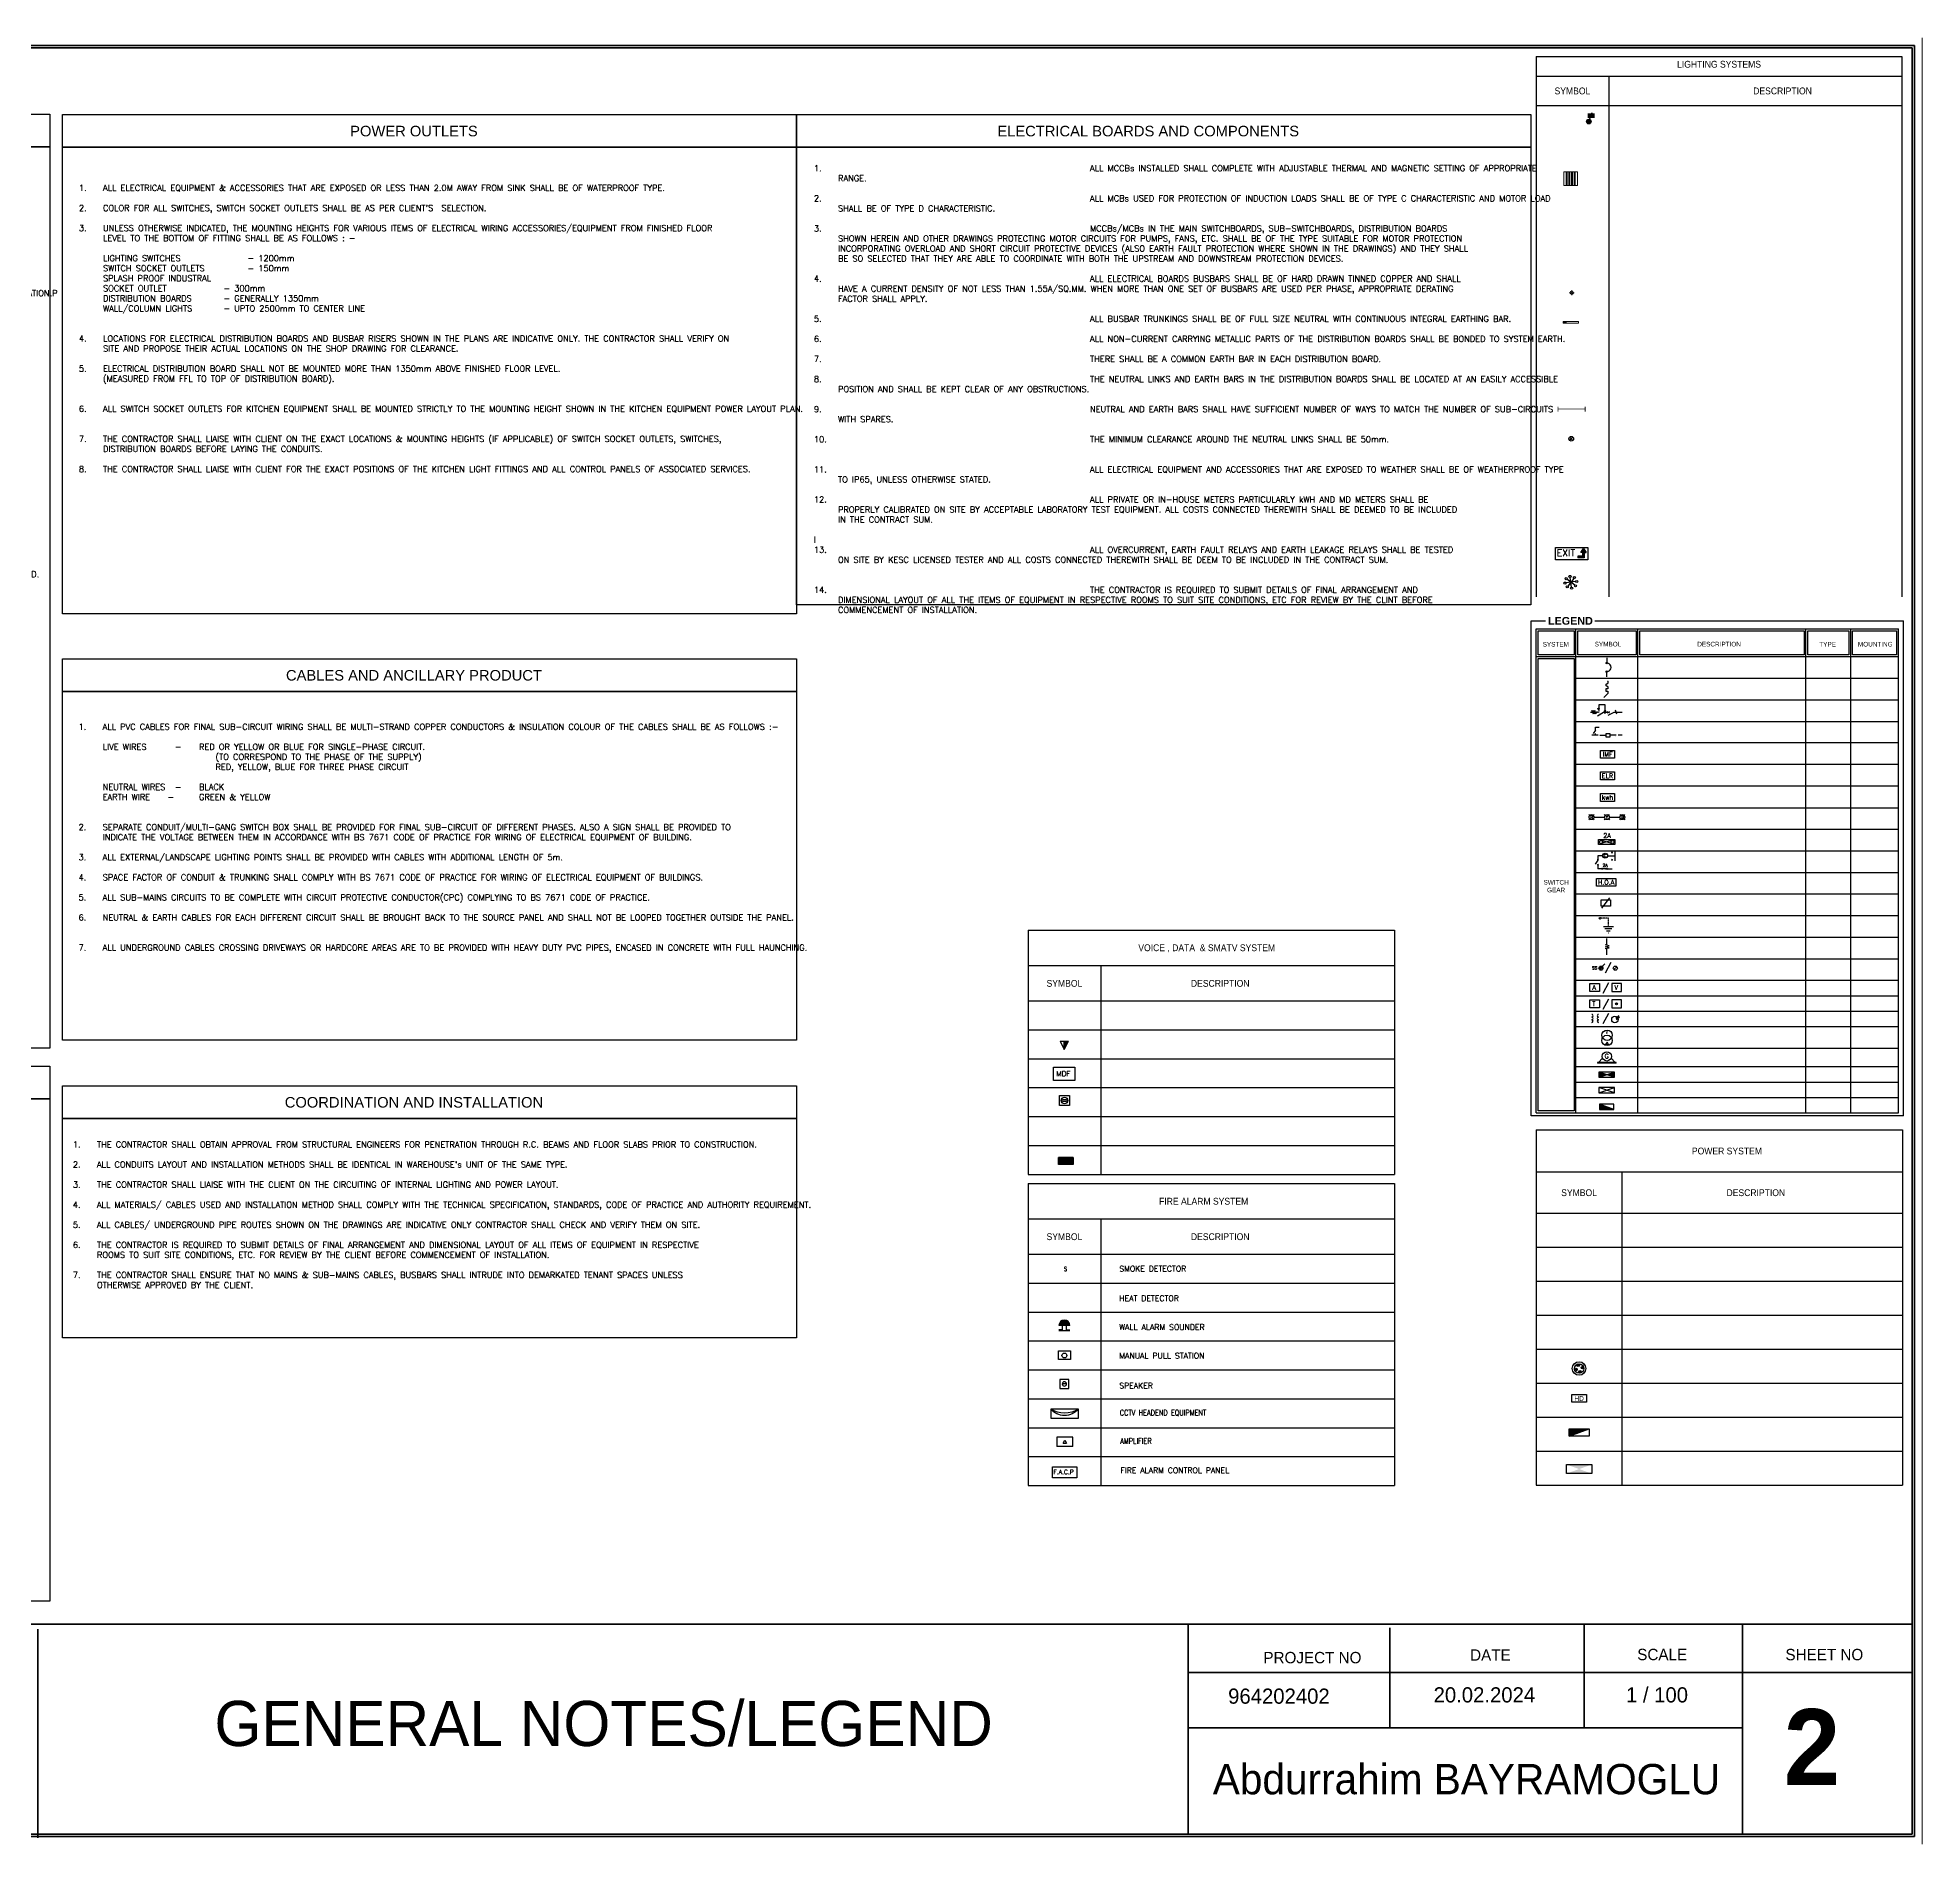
# Model space of a CAD drawing. Header units: centimetres. Extents: x -3207095 to 15275363, y -32656 to 4798027.
# Drawn here: x 673802 to 678811, y 4435725 to 4440525 of the extents above; entities that cross this region are included whole.
import ezdxf

# ---------------------------------------------------------------- set-up
doc = ezdxf.new("R2010")
doc.units = ezdxf.units.CM
doc.linetypes.add('DUZ', pattern=[500, 500])
doc.linetypes.add('HIDDEN', pattern=[0.375, 0.25, -0.125])
doc.layers.get('0').update_dxf_attribs({"color": 1, "linetype": 'DUZ'})
for name, color, linetype in [('BUSBAR', 8, 'Continuous'), ('CKT', 1, 'Continuous'), ('DIM', 1, 'DUZ'), ('EL-L-LP', 22, 'Continuous'), ('EL-L-LS', 181, 'Continuous'), ('ELECFIX', 5, 'Continuous'), ('EP-TEXT', 7, 'Continuous'), ('FC', 251, 'Continuous'), ('LOGO', 7, 'Continuous'), ('MH-EL-FA', 33, 'Continuous'), ('MH-EL-P-PCAB', 162, 'Continuous'), ('MH-EL-T-TXT', 123, 'Continuous'), ('MH-EL-TEL', 222, 'Continuous'), ('MH-PANEL', 123, 'Continuous'), ('MH_Text', 123, 'Continuous'), ('Power_Legend$0$SMC-EL-DB', 170, 'Continuous'), ('Power_Legend$0$SMC-EL-P', 160, 'Continuous'), ('SMC-A-TEXT', 123, 'Continuous'), ('SMC-EL-ACC-WIR', 47, 'Continuous'), ('SMC-EL-CCTV', 33, 'Continuous'), ('SMC-EL-DB', 151, 'Continuous'), ('SMC-EL-FA', 33, 'Continuous'), ('SMC-EL-FA-TXT', 123, 'Continuous'), ('SMC-EL-L-TXT', 123, 'Continuous'), ('SMC-EL-LP LIGHT', 22, 'Continuous'), ('SMC-EL-MATV', 22, 'Continuous'), ('SMC-EL-MDB', 30, 'Continuous'), ('SMC-EL-MU', 120, 'Continuous'), ('SMC-EL-T', 222, 'Continuous'), ('SMC-EL-T-TXT', 123, 'Continuous'), ('SMC-PANEL', 123, 'Continuous'), ('T', 4, 'Continuous'), ('WFP-E-DB', 22, 'Continuous'), ('WFP-E-FA-TXT', 123, 'Continuous'), ('WFP-E-L-SYM', 114, 'Continuous'), ('WFP-E-L-TXT', 7, 'Continuous'), ('WFP-E-P-SYM', 140, 'Continuous')]:
    doc.layers.add(name, color=color, linetype=linetype)
for name, color, linetype, lineweight in [('DUVAR', 7, 'Continuous', 35), ('EL-L-WIR', 124, 'Continuous', 30), ('Ele', 50, 'Continuous', 15), ('iç duvar', 7, 'Continuous', 50), ('Main Bus Bar', 130, 'Continuous', 30), ('Tube Light', 2, 'Continuous', 20), ('X-FLO-BAS-FUR$0$X-FLO-0G-RCP$0$ELECT', 20, 'Continuous', 30), ('Xref', 253, 'Continuous', 13), ('YAZI', 7, 'Continuous', 15)]:
    doc.layers.add(name, color=color, linetype=linetype, lineweight=lineweight)
doc.layers.get('EL-L-WIR').off()
doc.layers.get('SMC-EL-FA').off()
doc.styles.add('ARIAL', font='TXT.SHX', dxfattribs={"height": 1})
doc.styles.add('DIM', font='ROMANSTW.SHX', dxfattribs={"width": 0.7})
doc.styles.add('ROMANS', font='romans.shx')
doc.styles.add('smc-1', font='simplex.shx')
doc.styles.add('SMC-2', font='GOTHIC.TTF', dxfattribs={"width": 0.9})
doc.styles.add('style21', font='arialbd.ttf')
doc.styles.add('WFP-1', font='simplex.shx')
doc.dimstyles.new('1_100', dxfattribs={"dimtxt": 15, "dimasz": 6, "dimexe": 6, "dimexo": 0, "dimgap": 2, "dimtad": 0, "dimdec": 1, "dimzin": 11, "dimdsep": 46, "dimtxsty": 'DIM', "dimblk": 'ARCHTICK', "dimcen": 3, "dimdle": 1.25, "dimclrt": 2, "dimadec": 0, "dimazin": 0, "dimtfac": 1.25, "dimtdec": 1, "dimtix": 1, "dimtofl": 0, "dimtmove": 1, "dimatfit": 3, "dimldrblk": 'ARCHTICK', "dimfxl": 20, "dimfxlon": 1, "dimtolj": 1, "dimtzin": 0, "dimarcsym": 0})

# ---------------------------------------------------------------- blocks, each defined once
blk = doc.blocks.new('MIRRLIGHT')
at = {"lineweight": 0}
blk.add_hatch(color=256, dxfattribs=at).paths.add_polyline_path([(0.3, 0), (0.3, 0.075), (0.184, 0.075), (0.184, 0)])
for p, q in [((-0.3, 0.075), (-0.3, 0)), ((-0.3, 0.075), (0.3, 0.075)), ((-0.3, 0), (0.3, 0)), ((0.184, 0.075), (0.184, 0)), ((0.3, 0.075), (0.3, 0))]:
    blk.add_line(p, q, dxfattribs=at)
blk = doc.blocks.new('LS-1WAY-4G')
at = {"layer": 'EL-L-LS'}
blk.add_hatch(color=181, dxfattribs=at).paths.add_polyline_path([(0.092, 0.092, 1), (-0.092, 0.092, 1)])
at = {"layer": 'EL-L-LS', "color": 181}
for p, q in [((-0.036, 0.4), (0.223, 0.4)), ((-0.036, 0.354), (0.223, 0.354)), ((-0.036, 0.308), (0.223, 0.308)), ((-0.036, 0.263), (0.223, 0.263)), ((0.031, 0.178), (0.132, 0.453))]:
    blk.add_line(p, q, dxfattribs=at)
blk.add_circle((0, 0.092), 0.0917, dxfattribs=at)
blk = doc.blocks.new('ARROW 1')
at = {"layer": 'SMC-EL-CCTV', "ltscale": 3}
h = blk.add_hatch(color=256, dxfattribs=at)
h.dxf.hatch_style = 1
h.paths.add_polyline_path([(1194.3, -60.4), (1187.3, -70.5), (1191.9, -70.5), (1196.7, -70.5), (1201.3, -70.5)])
h.paths.add_polyline_path([(1196.7, -70.5), (1191.9, -70.5), (1191.9, -79.9), (1179.7, -79.9), (1179.7, -84.7), (1196.7, -84.7)])
for p, q in [((1191.9, -79.9), (1179.7, -79.9)), ((1179.7, -79.9), (1179.7, -84.7)), ((1196.7, -84.7), (1179.7, -84.7)), ((1187.3, -70.5), (1194.3, -60.4)), ((1191.9, -70.5), (1187.3, -70.5)), ((1191.9, -70.5), (1191.9, -79.9)), ((1191.9, -70.5), (1196.7, -70.5)), ((1194.3, -60.4), (1201.3, -70.5)), ((1196.7, -70.5), (1196.7, -84.7)), ((1196.7, -70.5), (1201.3, -70.5))]:
    blk.add_line(p, q, dxfattribs=at)
blk = doc.blocks.new('EEL 1')
at = {"layer": 'SMC-EL-CCTV', "ltscale": 3}
blk.add_lwpolyline([(1084.7, -60.4), (1142.3, -60.4), (1142.3, -81.9), (1084.7, -81.9)], close=True, dxfattribs=at)
at = {"layer": 'SMC-EL-CCTV', "xscale": 0.680892566144347, "yscale": 0.680892566144347, "zscale": 0.680892566144347}
blk.add_blockref('ARROW 1', (321.1, -21.1), dxfattribs=at)
at = {"layer": 'SMC-EL-L-TXT', "ltscale": 3, "insert": (1087.2, -63.7), "char_height": 12, "attachment_point": 1, "style": 'style21'}
blk.add_mtext_dynamic_manual_height_columns('{\\Fsimplex|c0;EXIT}', width=30.543, gutter_width=30, heights=[0], dxfattribs=at)
blk = doc.blocks.new('LPP')
for p, q in [((-0.078, 0.078), (0.078, -0.078)), ((0.078, 0.078), (-0.078, -0.078))]:
    blk.add_line(p, q)
blk.add_circle((0, 0), 0.11)
blk = doc.blocks.new('t4')
at = {"layer": 'Tube Light'}
for p, q in [((-8, 11.1), (-8, -11.1)), ((-8, 11.1), (-6.4, 11.1)), ((-7.7, 11.1), (-7.7, -11.1)), ((-7.7, 11.1), (-6.7, 11.1)), ((-7.4, 11.1), (-7.4, 12)), ((-7, 11.1), (-7, 12)), ((-6.7, 11.1), (-6.7, -11.1)), ((-6.4, 11.1), (-6.4, -11.1)), ((-3.2, 11.1), (-3.2, -11.1)), ((-3.2, 11.1), (-1.6, 11.1)), ((-2.9, 11.1), (-2.9, -11.1)), ((-2.9, 11.1), (-1.9, 11.1)), ((-2.6, 11.1), (-2.6, 12)), ((-2.2, 11.1), (-2.2, 12)), ((-1.9, 11.1), (-1.9, -11.1)), ((-1.6, 11.1), (-1.6, -11.1)), ((1.6, 11.1), (1.6, -11.1)), ((1.6, 11.1), (3.2, 11.1)), ((1.9, 11.1), (1.9, -11.1)), ((1.9, 11.1), (2.9, 11.1)), ((2.2, 11.1), (2.2, 12)), ((2.6, 11.1), (2.6, 12)), ((2.9, 11.1), (2.9, -11.1)), ((3.2, 11.1), (3.2, -11.1)), ((6.4, 11.1), (6.4, -11.1)), ((6.4, 11.1), (8, 11.1)), ((6.7, 11.1), (6.7, -11.1)), ((6.7, 11.1), (7.7, 11.1)), ((7, 11.1), (7, 12)), ((7.4, 11.1), (7.4, 12)), ((7.7, 11.1), (7.7, -11.1)), ((8, 11.1), (8, -11.1)), ((-8, -11.1), (-6.4, -11.1)), ((-7.4, -11.1), (-7.4, -12)), ((-7, -11.1), (-7, -12)), ((-3.2, -11.1), (-1.6, -11.1)), ((-2.6, -11.1), (-2.6, -12)), ((-2.2, -11.1), (-2.2, -12)), ((1.6, -11.1), (3.2, -11.1)), ((2.2, -11.1), (2.2, -12)), ((2.6, -11.1), (2.6, -12)), ((6.4, -11.1), (8, -11.1)), ((7, -11.1), (7, -12)), ((7.4, -11.1), (7.4, -12))]:
    blk.add_line(p, q, dxfattribs=at)
blk.add_lwpolyline([(-12, -12), (12, -12), (12, 12), (-12, 12)], close=True, dxfattribs=at)
blk = doc.blocks.new('afafda')
at = {"layer": 'Ele', "lineweight": 0}
for p, q in [((-224.5, 61152.5), (-230.5, 61152.5)), ((-227.5, 61149.5), (-227.5, 61155.5))]:
    blk.add_line(p, q, dxfattribs=at)
blk.add_circle((-227.5, 61152.5), 2, dxfattribs=at)
blk = doc.blocks.new('TCS136')
at = {"layer": 'Tube Light', "const_width": 1.5}
for points in [[(-24, 4.4), (-24, -4.4)], [(-24, 0), (24, 0)], [(24, 4.4), (24, -4.4)]]:
    blk.add_lwpolyline(points, dxfattribs=at)
blk = doc.blocks.new('X-FLO-BAS-FUR$0$X-FLO-0G-RCP$0$Schendlier')
for p, q in [((-4.5, 0), (4.5, 0)), ((-3.2, -3.2), (3.2, 3.2)), ((-3.2, 3.2), (3.2, -3.2)), ((0, -4.5), (0, 4.5))]:
    blk.add_line(p, q)
for centre in [(-5.5, 0), (-3.9, 3.9), (0, 5.5), (3.9, 3.9), (5.5, 0), (-3.9, -3.9), (0, -5.5), (3.9, -3.9)]:
    blk.add_circle(centre, 0.959)
blk = doc.blocks.new('A$Caa47e0ae')
at = {"layer": 'X-FLO-BAS-FUR$0$X-FLO-0G-RCP$0$ELECT', "xscale": 1.899121228321747, "yscale": 1.899121228321747, "zscale": 1.899121228321747, "rotation": 143.0224979171826}
blk.add_blockref('X-FLO-BAS-FUR$0$X-FLO-0G-RCP$0$Schendlier', (0, 0), dxfattribs=at)
blk = doc.blocks.new('EARTH PIT')
at = {"layer": 'Main Bus Bar'}
blk.add_hatch(color=256, dxfattribs=at).paths.add_polyline_path([(60, 0, 1), (-60, 0, 1)])
at = {"layer": 'Main Bus Bar', "linetype": 'HIDDEN', "ltscale": 15}
for p, q in [((600, 0), (50, 0)), ((600, -600), (600, 0))]:
    blk.add_line(p, q, dxfattribs=at)
at = {"layer": 'Main Bus Bar'}
for p, q in [((240, -600), (960, -600)), ((356, -750), (844, -750)), ((462, -900), (719, -900)), ((578, -1050), (603, -1050))]:
    blk.add_line(p, q, dxfattribs=at)
blk.add_circle((0, 0), 60.5, dxfattribs=at)
blk = doc.blocks.new('MCCB')
at = {"layer": 'BUSBAR', "color": 114}
for p, q in [((0, 154.6875), (-51.5625, 206.25)), ((-28.125, 121.875), (-28.125, 126.5625)), ((-28.125, 126.5625), (0, 126.5625)), ((-28.125, 93.75), (-28.125, 121.875)), ((0, 93.75), (-28.125, 93.75)), ((0, 126.5625), (0, 154.6875)), ((0, 84.375), (0, 93.75)), ((0, 65.625), (0, 84.375)), ((0, 65.625), (0, 70.3125)), ((0, 0), (0, 28.125))]:
    blk.add_line(p, q, dxfattribs=at)
at = {"layer": 'BUSBAR', "color": 114, "const_width": 9.375}
blk.add_lwpolyline([(-4.6875, 0, 1), (4.6875, 0, 1)], format="xyb", close=True, dxfattribs=at)
at = {"layer": 'BUSBAR', "color": 114}
blk.add_arc((-4.21875, 46.875), 19.21875, 77.319616506, 282.680383486, dxfattribs=at)
blk = doc.blocks.new('PB')
blk.add_lwpolyline([(0.141, -0.199), (-0.141, -0.199), (-0.141, 0), (0.141, 0)], close=True)
blk.add_circle((-0.001, -0.103), 0.0562)
blk = doc.blocks.new('FAB')
blk.add_hatch(color=256).paths.add_polyline_path([(-0.122, -0.122, 1), (0.122, -0.122)])
for p, q in [((-0.122, 0), (0.122, 0)), ((-0.043, -0.027), (-0.122, -0.027)), ((-0.122, -0.122), (0.122, -0.122)), ((-0.043, -0.027), (-0.043, -0.122)), ((0.043, -0.027), (0.043, -0.122)), ((0.043, -0.027), (0.122, -0.027))]:
    blk.add_line(p, q)
blk.add_arc((0, -0.122), 0.122, 180, 0)
blk = doc.blocks.new('FACP')
at = {"color": 222}
blk.add_lwpolyline([(-0.525, 0.476), (0.525, 0.476), (0.525, 0), (-0.525, 0)], close=True, dxfattribs=at)
at = {"layer": 'SMC-EL-FA-TXT', "style": 'ROMANS'}
blk.add_text('F.A.C.P', height=0.1898, dxfattribs=at).set_placement((-0.487, 0.158))
blk = doc.blocks.new('GUEST ROOM$0$LAN1')
blk.add_hatch(color=54).paths.add_polyline_path([(0.117, 0.234), (0, 0.234), (0, 0)])
for p, q in [((-0.117, 0.234), (0, 0)), ((-0.117, 0.234), (0.117, 0.234)), ((0, 0), (0, 0.234)), ((0, 0), (0.117, 0.234))]:
    blk.add_line(p, q)
blk = doc.blocks.new('SD')
at = {"color": 140}
blk.add_circle((0, 0), 0.25, dxfattribs=at)
at = {"layer": 'SMC-EL-FA-TXT', "style": 'ROMANS', "width": 0.75}
blk.add_text('S', height=0.197, dxfattribs=at).set_placement((-0.066, -0.101, 0))
blk = doc.blocks.new('SPEAKER')
blk.add_line((-0.101, 0), (0.101, 0))
blk.add_lwpolyline([(-0.213, 0.213), (0.213, 0.213), (0.213, -0.213), (-0.213, -0.213)], close=True)
blk.add_circle((0, 0), 0.101)
blk = doc.blocks.new('MDF')
at = {"color": 91}
blk.add_lwpolyline([(-0.338, 0.423), (0.338, 0.423), (0.338, 0), (-0.338, 0)], close=True, dxfattribs=at)
at = {"layer": 'SMC-EL-T-TXT', "style": 'ROMANS'}
blk.add_text('MDF', height=0.1688, dxfattribs=at).set_placement((-0.254, 0.129))
blk = doc.blocks.new('HEADEND.')
at = {"layer": 'SMC-EL-ACC-WIR'}
for centre, radius, start, end in [((0, -0.651), 0.567, 39.1692, 140.8308), ((0, -0.96), 0.8, 56.65283, 123.34717)]:
    blk.add_arc(centre, radius, start, end, dxfattribs=at)
at = {"layer": 'SMC-EL-MATV'}
blk.add_lwpolyline([(0.44, -0.292), (-0.44, -0.292), (-0.44, 0), (0.44, 0)], close=True, dxfattribs=at)
blk = doc.blocks.new('AMP')
at = {"color": 91}
for p, q in [((-0.253, 0), (0.253, 0)), ((-0.253, -0.298), (-0.253, 0)), ((0.253, 0), (0.253, -0.298)), ((-0.253, -0.298), (0.253, -0.298)), ((0, -0.093), (-0.051, -0.194)), ((0.05, -0.194), (-0.051, -0.194)), ((0.05, -0.194), (0, -0.093))]:
    blk.add_line(p, q, dxfattribs=at)
blk = doc.blocks.new('DOME CAMERA')
blk.add_lwpolyline([(-0.213, 0.213), (0.213, 0.213), (0.213, -0.213), (-0.213, -0.213)], close=True)
blk.add_circle((0, 0), 0.14)
blk.add_ellipse((0, 0), major_axis=(0.14, 0), ratio=0.304314)
blk = doc.blocks.new('TJB')
at = {"layer": 'SMC-EL-T'}
h = blk.add_hatch(color=54, dxfattribs=at)
h.paths.add_polyline_path([(0.338, 0.315), (-0.338, 0.315), (-0.338, 0), (0.338, 0)])
h.paths.add_polyline_path([(-0.251, 0.026), (0.227, 0.026), (0.227, 0.279), (-0.251, 0.279)], flags=24)
at = {"layer": 'SMC-EL-T', "color": 91}
for p, q in [((0.338, 0.315), (-0.338, 0.315)), ((-0.338, 0), (-0.338, 0.315)), ((0.338, 0), (-0.338, 0)), ((0.338, 0.315), (0.338, 0))]:
    blk.add_line(p, q, dxfattribs=at)
at = {"layer": 'SMC-EL-T-TXT', "style": 'ROMANS'}
blk.add_text('TJB', height=0.1688, dxfattribs=at).set_placement((-0.217, 0.068))
blk = doc.blocks.new('IP')
at = {"layer": 'ELECFIX'}
for points in [[(-340, 0, 1), (-263.32, 0, 1)], [(-238.34, 101.66, 1), (-161.66, 101.66, 1)], [(-136.68, 0, 1), (-60, 0, 1)], [(-161.66, -101.66, 1), (-238.34, -101.66, 1)]]:
    blk.add_hatch(color=256, dxfattribs=at).paths.add_polyline_path(points)
for centre, radius in [((-200, 0), 200), ((-301.66, 0), 38.34), ((-200, 101.66), 38.34), ((-98.34, 0), 38.34), ((-200, -101.66), 38.34)]:
    blk.add_circle(centre, radius, dxfattribs=at)
at = {"layer": 'ELECFIX', "color": 8}
blk.add_circle((-200, 0), 140, dxfattribs=at)
blk = doc.blocks.new('MDB')
at = {"layer": 'SMC-EL-MDB'}
h = blk.add_hatch(color=256, dxfattribs=at)
h.paths.add_polyline_path([(-0.622, 0.448), (0, 0.224), (0.622, 0.448)])
h.paths.add_polyline_path([(0.622, 0), (0, 0.224), (-0.622, 0)])
blk.add_lwpolyline([(-0.622, 0.448), (0.622, 0.448), (0.622, 0), (-0.622, 0)], close=True, dxfattribs=at)
blk = doc.blocks.new('_ArchTick')
at = {"color": 0, "linetype": 'ByBlock', "const_width": 0.15}
blk.add_lwpolyline([(-0.5, -0.5), (0.5, 0.5)], dxfattribs=at)
blk = doc.blocks.new('*D242')
at = {"layer": 'Defpoints', "color": 0, "linetype": 'Continuous', "lineweight": 5, "transparency": 16777216}
for p in [(678005.1, 4472415.2), (678185.1, 4472433), (678185.1, 0)]:
    blk.add_point(p, dxfattribs=at)
at = {"layer": 'DIM', "color": 0, "linetype": 'Continuous', "lineweight": -2, "transparency": 16777216}
for p, q in [((678003.8, 4472433), (678080.6, 4472433)), ((678005.1, 4472415.2), (678005.1, 4472439)), ((678186.3, 4472433), (678109.6, 4472433)), ((678185.1, 4472413), (678185.1, 4472439))]:
    blk.add_line(p, q, dxfattribs=at)
at = {"layer": 'DIM', "color": 0, "linetype": 'Continuous', "lineweight": -2, "transparency": 16777216, "xscale": 6, "yscale": 6, "zscale": 6, "rotation": 180}
blk.add_blockref('_ArchTick', (678005.1, 4472433), dxfattribs=at)
at = {"layer": 'DIM', "color": 0, "linetype": 'Continuous', "lineweight": -2, "transparency": 16777216, "xscale": 6, "yscale": 6, "zscale": 6}
blk.add_blockref('_ArchTick', (678185.1, 4472433), dxfattribs=at)
at = {"layer": 'DIM', "color": 2, "linetype": 'Continuous', "lineweight": 5, "transparency": 16777216, "insert": (678095.1, 4472433), "char_height": 15, "attachment_point": 5, "style": 'DIM'}
blk.add_mtext('\\A1;180', dxfattribs=at)
blk = doc.blocks.new('*D5711')
at = {"layer": 'Defpoints', "color": 0, "linetype": 'Continuous', "lineweight": 5, "transparency": 16777216}
for p in [(0, 4437573.7), (-26.4, 4437528.7), (690996.9, 4437528.7)]:
    blk.add_point(p, dxfattribs=at)
at = {"layer": 'DIM', "color": 0, "linetype": 'Continuous', "lineweight": -2, "transparency": 16777216}
for p, q in [((-6.4, 4437573.7), (-32.4, 4437573.7)), ((-26.4, 4437575), (-26.4, 4437561.7)), ((-6.4, 4437528.7), (-32.4, 4437528.7)), ((-26.4, 4437527.5), (-26.4, 4437540.7))]:
    blk.add_line(p, q, dxfattribs=at)
at = {"layer": 'DIM', "color": 0, "linetype": 'Continuous', "lineweight": -2, "transparency": 16777216, "xscale": 6, "yscale": 6, "zscale": 6}
for p, rotation in [((-26.4, 4437573.7), 90), ((-26.4, 4437528.7), 270)]:
    blk.add_blockref('_ArchTick', p, dxfattribs=dict(at, rotation=rotation))
at = {"layer": 'DIM', "color": 2, "linetype": 'Continuous', "lineweight": 5, "transparency": 16777216, "insert": (-26.4, 4437551.2), "char_height": 15, "attachment_point": 5, "rotation": 90, "style": 'DIM'}
blk.add_mtext('\\A1;45', dxfattribs=at)
blk = doc.blocks.new('*D5819')
at = {"layer": 'Defpoints', "color": 0, "linetype": 'Continuous', "lineweight": 5, "transparency": 16777216}
for p in [(691256.9, 4438668.7), (0, 4437978.7), (691238.5, 4437978.7)]:
    blk.add_point(p, dxfattribs=at)
at = {"layer": 'DIM', "color": 0, "linetype": 'Continuous', "lineweight": -2, "transparency": 16777216}
for p, q in [((691256.9, 4438668.7), (691232.5, 4438668.7)), ((691238.5, 4438670), (691238.5, 4438339.2)), ((691238.5, 4437977.5), (691238.5, 4438308.2)), ((691218.5, 4437978.7), (691244.5, 4437978.7))]:
    blk.add_line(p, q, dxfattribs=at)
at = {"layer": 'DIM', "color": 0, "linetype": 'Continuous', "lineweight": -2, "transparency": 16777216, "xscale": 6, "yscale": 6, "zscale": 6}
for p, rotation in [((691238.5, 4438668.7), 90), ((691238.5, 4437978.7), 270)]:
    blk.add_blockref('_ArchTick', p, dxfattribs=dict(at, rotation=rotation))
at = {"layer": 'DIM', "color": 2, "linetype": 'Continuous', "lineweight": 5, "transparency": 16777216, "insert": (691238.5, 4438323.7), "char_height": 15, "attachment_point": 5, "rotation": 90, "style": 'DIM'}
blk.add_mtext('\\A1;690', dxfattribs=at)
blk = doc.blocks.new('*D5721')
at = {"layer": 'Defpoints', "color": 0, "linetype": 'Continuous', "lineweight": 5, "transparency": 16777216}
for p in [(691166.9, 4439238.7), (0, 4439110.7), (691148.1, 4439110.7)]:
    blk.add_point(p, dxfattribs=at)
at = {"layer": 'DIM', "color": 0, "linetype": 'Continuous', "lineweight": -2, "transparency": 16777216}
for p, q in [((691166.9, 4439238.7), (691142.1, 4439238.7)), ((691148.1, 4439240), (691148.1, 4439189.2)), ((691148.1, 4439109.5), (691148.1, 4439160.2)), ((691128.1, 4439110.7), (691154.1, 4439110.7))]:
    blk.add_line(p, q, dxfattribs=at)
at = {"layer": 'DIM', "color": 0, "linetype": 'Continuous', "lineweight": -2, "transparency": 16777216, "xscale": 6, "yscale": 6, "zscale": 6}
for p, rotation in [((691148.1, 4439238.7), 90), ((691148.1, 4439110.7), 270)]:
    blk.add_blockref('_ArchTick', p, dxfattribs=dict(at, rotation=rotation))
at = {"layer": 'DIM', "color": 2, "linetype": 'Continuous', "lineweight": 5, "transparency": 16777216, "insert": (691148.1, 4439174.7), "char_height": 15, "attachment_point": 5, "rotation": 90, "style": 'DIM'}
blk.add_mtext('\\A1;128', dxfattribs=at)

msp = doc.modelspace()

# ---------------------------------------------------------------- hatches: boundary and pattern name
at = {"layer": 'Power_Legend$0$SMC-EL-DB'}
msp.add_hatch(color=256, dxfattribs=at).paths.add_polyline_path([(677871.91, 4436828.12), (677871.91, 4436809.01), (677925.01, 4436828.12)])
at = {"layer": 'WFP-E-DB'}
for points in [[(677971.81, 4437769.26), (677951.35, 4437776.18), (677951.35, 4437762.35)], [(677992.27, 4437776.18), (677971.81, 4437769.26), (677992.27, 4437762.35)], [(677953.13, 4437690.76), (677953.13, 4437676.93), (677990.48, 4437676.93)]]:
    msp.add_hatch(color=256, dxfattribs=at).paths.add_polyline_path(points)
at = {"layer": 'WFP-E-L-SYM'}
msp.add_hatch(color=256, dxfattribs=at).paths.add_polyline_path([(677958.67, 4438052.4, 1), (677954.29, 4438052.4, 1)])
at = {"layer": 'WFP-E-P-SYM'}
msp.add_hatch(color=256, dxfattribs=at).paths.add_polyline_path([(678000.86, 4437957.72, 1), (677995.5, 4437957.72, 1)])

# ---------------------------------------------------------------- linework, layer by layer
at = {"layer": 'CKT', "linetype": 'Continuous'}
for p, q in [((677967.48, 4438751.69, -63.28), (677950.7, 4438751.69, -30.67)), ((677950.7, 4438751.69, -30.67), (677950.7, 4438737.15, -30.67)), ((677967.48, 4438737.79, -63.28), (677967.48, 4438751.69, -63.28)), ((677931.9, 4438737.87, -21.24), (677935.83, 4438727.73, -21.24)), ((677934.3, 4438737.87, -21.24), (677938.23, 4438727.73, -21.24)), ((677936.69, 4438737.87, -21.24), (677940.63, 4438727.73, -21.24)), ((677939.09, 4438737.87, -21.24), (677943.03, 4438727.73, -21.24)), ((677950.7, 4438737.15, -30.67), (677948.5, 4438742.85, -253.99)), ((677950.7, 4438737.15, -30.67), (677952.91, 4438742.85, -253.99)), ((677994.27, 4438738.48, -0.14), (677998.2, 4438728.35, -0.14))]:
    msp.add_line(p, q, dxfattribs=at)
msp.add_ellipse((677967.48, 4438733.49, -63.28), major_axis=(0, 4.29), ratio=0.3845618, dxfattribs=at)
at = {"layer": 'DUVAR'}
for p, q in [((678783.41, 4436309.09), (671638.01, 4436309.09)), ((673801.74, 4436295.94), (673801.74, 4435741.44)), ((676859.45, 4436306.36), (676859.45, 4435751.86)), ((677395.2, 4436299.7), (677395.2, 4436033.75)), ((677912.22, 4436306.36), (677912.22, 4436033.75)), ((678332.95, 4436306.36), (678332.95, 4435751.86)), ((678784.49, 4436181.15), (676859.45, 4436181.15)), ((678332.95, 4436033.75), (676859.45, 4436033.75))]:
    msp.add_line(p, q, dxfattribs=at)
for points in [[(671631.71, 4440503.56), (678789.71, 4440503.56), (678789.71, 4435745.56), (671631.71, 4435745.56)], [(671638.01, 4440497.26), (678783.41, 4440497.26), (678783.41, 4435751.86), (671638.01, 4435751.86)]]:
    msp.add_lwpolyline(points, close=True, dxfattribs=at)
at = {"layer": 'iç duvar', "color": 7, "lineweight": 18}
msp.add_line((678810.71, 4440524.56), (678810.71, 4435724.56), dxfattribs=at)
at = {"layer": 'MH-PANEL'}
for p, q in [((677784.23, 4440474.98), (677784.23, 4439038.89)), ((677784.23, 4440474.98), (678756.67, 4440474.98)), ((678756.67, 4440474.98), (678756.67, 4439038.89)), ((678756.67, 4440421.47), (677784.23, 4440421.47)), ((677977.52, 4440421.47), (677977.52, 4439038.89)), ((677784.23, 4440344.66), (678756.67, 4440344.66)), ((677770.89, 4437659.75), (677770.89, 4438975.54)), ((677770.89, 4438975.54), (677809.08, 4438975.54)), ((677784.62, 4438953.82), (678747.42, 4438953.82)), ((677784.62, 4437667.99), (677784.62, 4438953.82)), ((677890.25, 4437667.99), (677890.25, 4438953.82)), ((677940.7, 4438975.54), (678761.15, 4438975.54)), ((678054.8, 4437667.99), (678054.8, 4438953.82)), ((678501.57, 4437667.99), (678501.57, 4438953.82)), ((678620.44, 4437667.99), (678620.44, 4438953.82)), ((678747.42, 4437667.99), (678747.42, 4438953.82)), ((678761.15, 4437659.75), (678761.15, 4438975.54)), ((677784.62, 4438880.11), (678747.42, 4438880.11)), ((676434, 4438153.74), (676434, 4437504.49)), ((676434, 4438153.74), (677407.49, 4438153.74)), ((677407.49, 4438153.74), (677407.49, 4437504.49)), ((677407.49, 4438058.42), (676434, 4438058.42)), ((676627.29, 4438058.42), (676627.29, 4437504.49)), ((676434, 4437965.35), (677407.49, 4437965.35)), ((676434, 4437888.54), (677407.49, 4437888.54)), ((676434, 4437811.73), (677407.49, 4437811.73)), ((676434, 4437734.92), (677407.49, 4437734.92)), ((676434, 4437658.11), (677407.49, 4437658.11)), ((678761.15, 4437659.75), (677770.89, 4437659.75)), ((676434, 4437581.3), (677407.49, 4437581.3)), ((676434, 4437504.49), (677407.49, 4437504.49)), ((676434, 4437480.64), (676434, 4436677.77)), ((676627.29, 4437385.32), (676627.29, 4436677.77)), ((676434, 4437292.24), (677407.49, 4437292.24)), ((676434, 4437215.43), (677407.49, 4437215.43)), ((676434, 4437138.63), (677407.49, 4437138.63)), ((676434, 4437061.82), (677407.49, 4437061.82)), ((676434, 4436985.01), (677407.49, 4436985.01)), ((676434, 4436908.2), (677407.49, 4436908.2)), ((676434, 4436831.39), (677407.49, 4436831.39)), ((676434, 4436754.58), (677407.49, 4436754.58)), ((676434, 4436677.77), (677407.49, 4436677.77))]:
    msp.add_line(p, q, dxfattribs=at)
for points in [[(677789.61, 4438948.83), (677885.25, 4438948.83), (677885.25, 4438885.11), (677789.61, 4438885.11)], [(677895.24, 4438948.83), (678049.81, 4438948.83), (678049.81, 4438885.11), (677895.24, 4438885.11)], [(678059.8, 4438948.83), (678496.57, 4438948.83), (678496.57, 4438885.11), (678059.8, 4438885.11)], [(678506.56, 4438948.83), (678615.45, 4438948.83), (678615.45, 4438885.11), (678506.56, 4438885.11)], [(678625.43, 4438948.83), (678742.42, 4438948.83), (678742.42, 4438885.11), (678625.43, 4438885.11)], [(677885.25, 4437672.99), (677789.61, 4437672.99), (677789.61, 4438875.12), (677885.25, 4438875.12)]]:
    msp.add_lwpolyline(points, close=True, dxfattribs=at)
for points in [[(677890.25, 4438822.78), (678747.42, 4438822.78)], [(677890.25, 4438765.45), (678747.42, 4438765.45)], [(677890.25, 4438708.12), (678747.42, 4438708.12)], [(678747.42, 4438650.79), (677890.25, 4438650.79)], [(678747.42, 4438593.46), (677890.25, 4438593.46)], [(678747.42, 4438536.13), (677890.25, 4438536.13)], [(677890.25, 4438478.8), (678747.42, 4438478.8)], [(677890.25, 4438421.47), (678747.42, 4438421.47)], [(677890.25, 4438364.14), (678747.42, 4438364.14)], [(677890.25, 4438306.81), (678747.42, 4438306.81)], [(677890.25, 4438249.48), (678747.42, 4438249.48)], [(677890.25, 4438192.15), (678747.42, 4438192.15)], [(677890.25, 4438134.82), (678747.42, 4438134.82)], [(677890.25, 4438077.49), (678747.42, 4438077.49)], [(677890.25, 4438020.16), (678747.42, 4438020.16)], [(677890.25, 4437979.21), (678747.42, 4437979.21)], [(677890.25, 4437938.26), (678747.42, 4437938.26)], [(677890.25, 4437897.31), (678747.42, 4437897.31)], [(677890.25, 4437839.98), (678747.42, 4437839.98)], [(677890.25, 4437790.84), (678747.42, 4437790.84)], [(677890.25, 4437749.89), (678747.42, 4437749.89)], [(677890.25, 4437708.94), (678747.42, 4437708.94)], [(677784.62, 4437667.99), (678747.42, 4437667.99)], [(676434, 4437480.64), (677407.49, 4437480.64), (677407.49, 4436677.77)], [(677407.49, 4437385.32), (676434, 4437385.32)]]:
    msp.add_lwpolyline(points, dxfattribs=at)
at = {"layer": 'MH_Text', "color": 34}
for points in [[(673833.99, 4440234.74), (671882.46, 4440234.74), (671882.46, 4440321.59), (673833.99, 4440321.59)], [(675818.94, 4440233.46), (673867.41, 4440233.46), (673867.41, 4440320.31), (675818.94, 4440320.31)], [(677770.46, 4440233.46), (675818.94, 4440233.46), (675818.94, 4440320.31), (677770.46, 4440320.31)], [(671882.46, 4440234.74), (673833.99, 4440234.74), (673833.99, 4437840.18), (671882.46, 4437840.18)], [(673867.41, 4440233.46), (675818.94, 4440233.46), (675818.94, 4438993.58), (673867.41, 4438993.58)], [(675818.94, 4440233.46), (677770.46, 4440233.46), (677770.46, 4439017.97), (675818.94, 4439017.97)], [(675818.94, 4438787.52), (673867.41, 4438787.52), (673867.41, 4438874.37), (675818.94, 4438874.37)], [(673867.41, 4438787.52), (675818.94, 4438787.52), (675818.94, 4437861.09), (673867.41, 4437861.09)], [(673833.99, 4437705.05), (671882.46, 4437705.05), (671882.46, 4437791.91), (673833.99, 4437791.91)], [(671882.46, 4437705.05), (673833.99, 4437705.05), (673833.99, 4436370.56), (671882.46, 4436370.56)], [(675818.94, 4437652.97), (673867.41, 4437652.97), (673867.41, 4437739.82), (675818.94, 4437739.82)], [(673867.41, 4437652.97), (675818.94, 4437652.97), (675818.94, 4437070.57), (673867.41, 4437070.57)]]:
    msp.add_lwpolyline(points, close=True, dxfattribs=at)
at = {"layer": 'Power_Legend$0$SMC-EL-DB', "ltscale": 0.8}
msp.add_line((677871.91, 4436809.01), (677925.01, 4436828.12), dxfattribs=at)
msp.add_lwpolyline([(677871.91, 4436828.12), (677925.01, 4436828.12), (677925.01, 4436809.01), (677871.91, 4436809.01)], close=True, dxfattribs=at)
at = {"layer": 'Power_Legend$0$SMC-EL-P'}
for p, q in [((677878.84, 4436898.9), (677878.84, 4436919.36)), ((677878.84, 4436919.36), (677918.08, 4436919.36)), ((677918.08, 4436898.9), (677878.84, 4436898.9)), ((677918.08, 4436919.36), (677918.08, 4436898.9))]:
    msp.add_line(p, q, dxfattribs=at)
at = {"layer": 'SMC-PANEL'}
for p, q in [((677784.84, 4437622.48), (677784.84, 4436678.61)), ((678012.07, 4437510.42), (678012.07, 4436678.61)), ((677784.84, 4437401), (678758.33, 4437401)), ((677784.84, 4437310.7), (678758.33, 4437310.7)), ((677784.84, 4437220.4), (678758.33, 4437220.4)), ((677784.84, 4437130.1), (678758.33, 4437130.1)), ((677784.84, 4437039.81), (678758.33, 4437039.81)), ((677784.84, 4436949.51), (678758.33, 4436949.51)), ((677784.84, 4436859.21), (678758.33, 4436859.21)), ((677784.84, 4436768.91), (678758.33, 4436768.91)), ((677784.84, 4436678.61), (678758.33, 4436678.61))]:
    msp.add_line(p, q, dxfattribs=at)
for points in [[(677784.84, 4437622.48), (678758.33, 4437622.48), (678758.33, 4436678.61)], [(678758.33, 4437510.42), (677784.84, 4437510.42)]]:
    msp.add_lwpolyline(points, dxfattribs=at)
at = {"layer": 'T'}
for p, q in [((677924.63, 4438460.66), (677926.94, 4438458.34)), ((677924.63, 4438446.76), (677926.94, 4438449.07)), ((677936.21, 4438458.34), (677938.52, 4438460.66)), ((677936.21, 4438449.07), (677938.52, 4438446.76)), ((677938.13, 4438453.71), (677965.97, 4438453.71)), ((677965.58, 4438460.66), (677967.89, 4438458.34)), ((677965.58, 4438446.76), (677967.89, 4438449.07)), ((677977.16, 4438458.34), (677979.47, 4438460.66)), ((677977.16, 4438449.07), (677979.47, 4438446.76)), ((677979.08, 4438453.71), (678006.92, 4438453.71)), ((678006.53, 4438460.66), (678008.84, 4438458.34)), ((678006.53, 4438446.76), (678008.84, 4438449.07)), ((678018.11, 4438458.34), (678020.42, 4438460.66)), ((678018.11, 4438449.07), (678020.42, 4438446.76)), ((677958.72, 4438391.24), (677985.56, 4438384.07)), ((677985.56, 4438391.24), (677958.72, 4438384.07)), ((677959.68, 4438318.16), (677973.24, 4438315.14)), ((677973.24, 4438318.16), (677959.68, 4438315.14))]:
    msp.add_line(p, q, dxfattribs=at)
msp.add_lwpolyline([(677950.49, 4438393.97), (677993.78, 4438393.97), (677993.78, 4438381.34), (677950.49, 4438381.34)], close=True, dxfattribs=at)
for centre, radius in [((677931.57, 4438453.71), 6.55), ((677972.52, 4438453.71), 6.55), ((678013.47, 4438453.71), 6.55), ((677956.81, 4438387.66), 4.06), ((677967.81, 4438351.18), 6.55), ((677987.47, 4438387.66), 4.06), ((677959.68, 4438316.65), 1.51), ((677973.24, 4438316.65), 1.51)]:
    msp.add_circle(centre, radius, dxfattribs=at)
at = {"layer": 'WFP-E-DB'}
for p, q in [((677951.35, 4437762.35), (677992.27, 4437776.18)), ((677992.27, 4437762.35), (677951.35, 4437776.18)), ((677951.35, 4437721.4), (677992.27, 4437735.23)), ((677992.27, 4437721.4), (677951.35, 4437735.23)), ((677990.48, 4437676.93), (677953.13, 4437690.76))]:
    msp.add_line(p, q, dxfattribs=at)
for points in [[(677992.27, 4437776.18), (677951.35, 4437776.18), (677951.35, 4437762.35), (677992.27, 4437762.35)], [(677992.27, 4437735.23), (677951.35, 4437735.23), (677951.35, 4437721.4), (677992.27, 4437721.4)], [(677990.48, 4437690.76), (677953.13, 4437690.76), (677953.13, 4437676.93), (677990.48, 4437676.93)]]:
    msp.add_lwpolyline(points, close=True, dxfattribs=at)
at = {"layer": 'WFP-E-L-SYM'}
for p, q in [((677972.14, 4438876.72), (677972.14, 4438864.93)), ((677972.14, 4438826.5), (677972.14, 4438838.3)), ((677928.6, 4438732.8, 0.24), (677946.81, 4438732.8, 0.24)), ((677947.34, 4438722.98, -64.99), (677963.64, 4438732.88, -64.99)), ((677963.64, 4438732.88, -64.99), (677974.32, 4438732.88, -64.99)), ((677975.66, 4438724.17), (677991.96, 4438732.88)), ((677991.96, 4438732.88), (678013.22, 4438732.88)), ((677948.95, 4438671.36), (677932.37, 4438671.36)), ((677942.47, 4438684.78), (677935.66, 4438676.06)), ((677942.47, 4438684.78), (677942.47, 4438692.54)), ((677942.47, 4438692.54), (677952.18, 4438692.54)), ((677942.47, 4438671.36), (677942.47, 4438676.06)), ((677953.66, 4438671.36), (677970.76, 4438671.36)), ((677997.29, 4438671.36), (677980.19, 4438671.36)), ((678012.82, 4438671.36), (678001.99, 4438671.36)), ((677961.26, 4438351.18), (677948.72, 4438351.18)), ((677948.72, 4438351.18), (677948.72, 4438341.8)), ((677974.37, 4438351.18), (677993.49, 4438351.18)), ((677993.49, 4438362.57), (677993.49, 4438337.56)), ((677948.09, 4438339.63), (677941.33, 4438328.88)), ((677948.72, 4438326.03), (677948.72, 4438316.65)), ((677958.17, 4438316.65), (677948.72, 4438316.65)), ((677974.75, 4438316.65), (677986.08, 4438316.65)), ((677979.11, 4438239.15), (677958.45, 4438212.21)), ((677978.01, 4438112.08), (677968.21, 4438114.7)), ((677968.21, 4438109.45), (677978.01, 4438112.08)), ((677978.01, 4438106.82), (677968.21, 4438109.45)), ((677968.21, 4438104.2), (677978.01, 4438106.82)), ((677972.55, 4438113.54), (677972.55, 4438130.93)), ((677972.55, 4438087.97), (677972.55, 4438105.36)), ((677956.48, 4438052.4), (677966.61, 4438063.59)), ((677990.98, 4438048.57), (677998.63, 4438056.22)), ((677996, 4437919.54), (678003.89, 4437927.05)), ((677997.11, 4437917.14), (678005, 4437924.65)), ((677998.22, 4437914.74), (678006.11, 4437922.26))]:
    msp.add_line(p, q, dxfattribs=at)
at = {"layer": 'WFP-E-L-SYM', "const_width": 0.0133}
for points in [[(677959.69, 4438676.22), (677948.95, 4438671.36), (677959.69, 4438666.49)], [(677964.4, 4438676.22), (677953.66, 4438671.36), (677964.4, 4438666.49)], [(677986.55, 4438676.22), (677997.29, 4438671.36), (677986.55, 4438666.49)], [(677991.25, 4438676.22), (678001.99, 4438671.36), (677991.25, 4438666.49)]]:
    msp.add_lwpolyline(points, dxfattribs=at)
at = {"layer": 'WFP-E-L-SYM'}
for points in [[(677980.19, 4438676.22), (677980.19, 4438666.49), (677970.76, 4438666.49), (677970.76, 4438676.22)], [(677956.94, 4438234.04), (677982.14, 4438234.04), (677982.14, 4438217.11), (677956.94, 4438217.11)]]:
    msp.add_lwpolyline(points, close=True, dxfattribs=at)
for centre, radius in [((677972.14, 4438863.02), 1.9), ((677972.14, 4438840.2), 1.9), ((677985.97, 4438359.59), 1.24), ((677948.72, 4438340.62), 1.18), ((677948.72, 4438327.21), 1.18), ((677985.97, 4438340.53), 1.24), ((677956.48, 4438052.4), 5.41), ((677956.48, 4438052.4), 2.19), ((677994.8, 4438052.4), 5.41), ((677993.73, 4437915.82), 8.6)]:
    msp.add_circle(centre, radius, dxfattribs=at)
for centre, radius, start, end in [((677972.14, 4438851.61), 11.41, 285.46601, 74.53399), ((677932.05, 4437925.89), 3.53, 268.98904, 91.01096), ((677932, 4437918.84), 3.53, 269.74727, 90.25273), ((677931.99, 4437911.78), 3.53, 270, 90), ((677950.38, 4437925.89), 3.53, 88.98904, 271.01096), ((677950.43, 4437918.84), 3.53, 89.74727, 270.25273), ((677950.45, 4437911.78), 3.53, 90, 270)]:
    msp.add_arc(centre, radius, start, end, dxfattribs=at)
at = {"layer": 'WFP-E-P-SYM'}
for p, q in [((677982.81, 4438067.2), (677967.85, 4438039.49)), ((677976.45, 4438013.2), (677961.5, 4437985.49)), ((677976.45, 4437969.9), (677961.5, 4437942.19)), ((677976.45, 4437932.08), (677961.5, 4437904.37)), ((677996.68, 4437802), (677947.59, 4437802)), ((677947.59, 4437802), (677947.59, 4437799.55)), ((677996.68, 4437799.55), (677947.59, 4437799.55)), ((677950.05, 4437802), (677960.9, 4437813.01)), ((677994.23, 4437802), (677983.37, 4437813.01)), ((677996.68, 4437799.55), (677996.68, 4437802))]:
    msp.add_line(p, q, dxfattribs=at)
for points in [[(677955.31, 4438630.97), (677992.6, 4438630.97), (677992.6, 4438610.06), (677955.31, 4438610.06)], [(677955.31, 4438573.64), (677992.6, 4438573.64), (677992.6, 4438552.73), (677955.31, 4438552.73)], [(677955.31, 4438516.31), (677992.6, 4438516.31), (677992.6, 4438495.4), (677955.31, 4438495.4)], [(677945.08, 4438290.74), (677996.33, 4438290.74), (677996.33, 4438269.84), (677945.08, 4438269.84)], [(677926.96, 4438011.47), (677952.59, 4438011.47), (677952.59, 4437990.57), (677926.96, 4437990.57)], [(678010.99, 4438011.47), (677985.37, 4438011.47), (677985.37, 4437990.57), (678010.99, 4437990.57)], [(677926.96, 4437968.17), (677952.59, 4437968.17), (677952.59, 4437947.27), (677926.96, 4437947.27)], [(678010.99, 4437968.17), (677985.37, 4437968.17), (677985.37, 4437947.27), (678010.99, 4437947.27)], [(677972.73, 4437855.78), (677969.03, 4437849.36), (677976.43, 4437849.36)]]:
    msp.add_lwpolyline(points, close=True, dxfattribs=at)
for centre, radius in [((677998.18, 4437957.72), 2.68), ((677972.73, 4437860.32), 13.85), ((677972.93, 4437874.17), 13.85), ((677972.14, 4437817.96), 12.27)]:
    msp.add_circle(centre, radius, dxfattribs=at)

# ---------------------------------------------------------------- block references
at = {"layer": 'EL-L-LP', "xscale": 68.40000007830801, "yscale": 68.40000007830801, "zscale": 68.40000007830801, "rotation": 180.0000000000298}
msp.add_blockref('MIRRLIGHT', (677876.51, 4439770.95), dxfattribs=at)
at = {"layer": 'EL-L-WIR', "xscale": 66.35519999974939, "yscale": 66.35519999974939, "zscale": 66.35519999974939}
msp.add_blockref('LS-1WAY-4G', (677924.46, 4440295.54), dxfattribs=at)
at = {"layer": 'Ele', "lineweight": 0, "xscale": -2.172920707921852, "yscale": 2.17292070792185, "zscale": 2.17292070792185, "rotation": 2.465719868283145e-06}
msp.add_blockref('afafda', (677384.71, 4306967.47), dxfattribs=at)
at = {"layer": 'FC', "xscale": 0.08991959652735447, "yscale": 0.08991959652735447, "zscale": 0.08991959652735447, "rotation": 105.4037982765812}
msp.add_blockref('IP', (677893.68, 4437005.99), dxfattribs=at)
at = {"layer": 'Main Bus Bar', "xscale": 0.03685499999604035, "yscale": 0.03685499999604035, "zscale": 0.03685499999604035}
msp.add_blockref('EARTH PIT', (677954.21, 4438185.03), dxfattribs=at)
at = {"layer": 'MH-EL-FA', "xscale": 118.6256226013735, "yscale": 118.6256226013735, "zscale": 118.6256226013735, "rotation": 180}
msp.add_blockref('FAB', (676530.64, 4437088.6), dxfattribs=at)
at = {"layer": 'MH-EL-FA'}
for name, p, xscale, yscale, zscale in [('PB', (676530.72, 4437035.25), 114.8403221006815, 114.8403221006815, 114.8403221006815), ('FACP', (676531.22, 4436698.37), 61.559999999768, 61.559999999768, 61.559999999768)]:
    msp.add_blockref(name, p, dxfattribs=dict(at, xscale=xscale, yscale=yscale, zscale=zscale))
at = {"layer": 'MH-EL-P-PCAB', "xscale": -0.2097151055638152, "yscale": 0.2097151055945652, "zscale": 0.2097151055992052, "rotation": 180}
msp.add_blockref('MCCB', (677975.05, 4438814.57), dxfattribs=at)
at = {"layer": 'MH-EL-TEL', "xscale": 96.03359999963578, "yscale": 96.03359999963578, "zscale": 96.03359999963578}
msp.add_blockref('GUEST ROOM$0$LAN1', (676530.34, 4437836.06), dxfattribs=at)
at = {"layer": 'SMC-EL-CCTV'}
for name, p, xscale, yscale, zscale in [('EEL 1', (676208.47, 4439260.39), 1.499999999994315, 1.499999999994315, 1.499999999994315), ('DOME CAMERA', (676530.75, 4437700.78), 64.12499999975697, 64.12499999975697, 64.12499999975697)]:
    msp.add_blockref(name, p, dxfattribs=dict(at, xscale=xscale, yscale=yscale, zscale=zscale))
at = {"layer": 'SMC-EL-DB', "xscale": 54.3888400940308, "yscale": 54.3888400940308, "zscale": 54.3888400940308}
msp.add_blockref('MDB', (677898.59, 4436709.34), dxfattribs=at)
at = {"layer": 'SMC-EL-FA', "xscale": 56.99999999978397, "yscale": 56.99999999978397, "zscale": 56.99999999978397}
msp.add_blockref('SD', (676532.96, 4437253.52), dxfattribs=at)
at = {"layer": 'SMC-EL-LP LIGHT', "xscale": 56.99999999978397, "yscale": 56.99999999978397, "zscale": 56.99999999978397}
msp.add_blockref('LPP', (677877.69, 4439458.83), dxfattribs=at)
at = {"layer": 'SMC-EL-MATV', "xscale": -83.36249999968406, "yscale": 83.36249999968406, "zscale": 83.36249999968406, "rotation": 180}
msp.add_blockref('HEADEND.', (676530.97, 4436856.65), dxfattribs=at)
at = {"layer": 'SMC-EL-MATV', "xscale": -83.36250030276354, "yscale": 83.36250030263584, "zscale": 83.3625003026221}
msp.add_blockref('AMP', (676531.78, 4436806.09), dxfattribs=at)
at = {"layer": 'SMC-EL-MU', "xscale": -56.99999999978397, "yscale": 56.99999999978397, "zscale": 56.99999999978397}
msp.add_blockref('SPEAKER', (676530.58, 4436947.62), dxfattribs=at)
at = {"layer": 'SMC-EL-T'}
for name, p, xscale, yscale, zscale in [('MDF', (676529.91, 4437754.24), 83.36249999968378, 83.36249999968378, 83.36249999968378), ('TJB', (676534.17, 4437530.7), 58.04659345490475, 58.04659345490475, 58.04659345490475)]:
    msp.add_blockref(name, p, dxfattribs=dict(at, xscale=xscale, yscale=yscale, zscale=zscale))
at = {"layer": 'Tube Light', "linetype": 'Continuous', "xscale": 1.499999999994315, "yscale": 1.499999999994315, "zscale": 1.499999999994315}
msp.add_blockref('t4', (677876.25, 4440150.05), dxfattribs=at)
at = {"layer": 'Tube Light', "linetype": 'Continuous', "xscale": 1.499999999994315, "yscale": 1.499999999994315, "zscale": 1.499999999994315, "rotation": 180}
msp.add_blockref('TCS136', (677878.59, 4439537.94), dxfattribs=at)
at = {"layer": 'Xref', "xscale": 1.499999999994315, "yscale": 1.499999999994315, "zscale": 1.499999999994315}
msp.add_blockref('A$Caa47e0ae', (677876.53, 4439077.81), dxfattribs=at)

# ---------------------------------------------------------------- texts
at = {"layer": 'CKT', "linetype": 'Continuous', "style": 'ROMANS'}
for p in [(677952.18, 4438729.72, 219.68), (677979.55, 4438729.39, -0.14)]:
    msp.add_text('X', height=6.51, rotation=90, dxfattribs=at).set_placement(p)
at = {"layer": 'EP-TEXT', "color": 123, "char_height": 16, "attachment_point": 1, "style": 'WFP-1'}
for s, insert, width in [('\\pxi-4,l4,t45.862;1.^IALL MCCBs INSTALLED SHALL COMPLETE WITH ADJUSTABLE THERMAL AND MAGNETIC SETTING OF APPROPRIATE RANGE.\\P\\P2.^IALL MCBs USED FOR PROTECTION OF INDUCTION LOADS SHALL BE OF TYPE C CHARACTERISTIC AND MOTOR LOAD SHALL BE OF TYPE D CHARACTERISTIC.\\P\\P3.^IMCCBs/MCBs IN THE MAIN SWITCHBOARDS, SUB-SWITCHBOARDS, DISTRIBUTION BOARDS SHOWN HEREIN AND OTHER DRAWINGS PROTECTING MOTOR CIRCUITS FOR PUMPS, FANS, ETC. SHALL BE OF THE TYPE SUITABLE FOR MOTOR PROTECTION INCORPORATING OVERLOAD AND SHORT CIRCUIT PROTECTIVE DEVICES (ALSO EARTH FAULT PROTECTION WHERE SHOWN IN THE DRAWINGS) AND THEY SHALL BE SO SELECTED THAT THEY ARE ABLE TO COORDINATE WITH BOTH THE UPSTREAM AND DOWNSTREAM PROTECTION DEVICES.\\P\\P4.^IALL ELECTRICAL BOARDS BUSBARS SHALL BE OF HARD DRAWN TINNED COPPER AND SHALL HAVE A CURRENT DENSITY OF NOT LESS THAN 1.55A/SQ.MM. WHEN MORE THAN ONE SET OF BUSBARS ARE USED PER PHASE, APPROPRIATE DERATING FACTOR SHALL APPLY. \\P\\P5.^IALL BUSBAR TRUNKINGS SHALL BE OF FULL SIZE NEUTRAL WITH CONTINUOUS INTEGRAL EARTHING BAR.\\P\\P6.^IALL NON-CURRENT CARRYING METALLIC PARTS OF THE DISTRIBUTION BOARDS SHALL BE BONDED TO SYSTEM EARTH.\\P\\P7.^ITHERE SHALL BE A COMMON EARTH BAR IN EACH DISTRIBUTION BOARD.\\P\\P8.^ITHE NEUTRAL LINKS AND EARTH BARS IN THE DISTRIBUTION BOARDS SHALL BE LOCATED AT AN EASILY ACCESSIBLE POSITION AND SHALL BE KEPT CLEAR OF ANY OBSTRUCTIONS.\\P\\P9.^INEUTRAL AND EARTH BARS SHALL HAVE SUFFICIENT NUMBER OF WAYS TO MATCH THE NUMBER OF SUB-CIRCUITS WITH SPARES.\\P\\P10.^ITHE MINIMUM CLEARANCE AROUND THE NEUTRAL LINKS SHALL BE 50mm.\\P\\P\\P11.^IALL ELECTRICAL EQUIPMENT AND ACCESSORIES THAT ARE EXPOSED TO WEATHER SHALL BE OF WEATHERPROOF TYPE TO IP65, UNLESS OTHERWISE STATED.\\P\\P12.^IALL PRIVATE OR IN-HOUSE METERS PARTICULARLY kWH AND MD METERS SHALL BE PROPERLY CALIBRATED ON SITE BY ACCEPTABLE LABORATORY TEST EQUIPMENT. ALL COSTS CONNECTED THEREWITH SHALL BE DEEMED TO BE INCLUDED IN THE CONTRACT SUM.\\P\\PI\\P13.^IALL OVERCURRENT, EARTH FAULT RELAYS AND EARTH LEAKAGE RELAYS SHALL BE TESTED ON SITE BY KESC LICENSED TESTER AND ALL COSTS CONNECTED THEREWITH SHALL BE DEEM TO BE INCLUDED IN THE CONTRACT SUM.\\P\\P\\P14.^ITHE CONTRACTOR IS REQUIRED TO SUBMIT DETAILS OF FINAL ARRANGEMENT AND DIMENSIONAL LAYOUT OF ALL THE ITEMS OF EQUIPMENT IN RESPECTIVE ROOMS TO SUIT SITE CONDITIONS, ETC FOR REVIEW BY THE CLINT BEFORE COMMENCEMENT OF INSTALLATION.', (675864.81, 4440185.74), 1884.5568), ("\\pxi-4,l4,t4;1.^IALL ELECTRICAL WORKS CARRIED OUT SHALL COMPLY WITH THE LATEST STANDARD.\\P\\pt29.35;\\P\\pt4;2.^IEARTHING INSTALLATION SYSTEM SHALL COMPLY WITH THE LATEST STANDARD ALL WIRING SHALL BE IN CONCEALED CONDUIT/TRUNKING UNLESS OTHERWISE APPROVED BY CLIENT.\\P\\pt29.35;\\P\\pt4;3.^ITHE MOUNTING HEIGHT OF ALL 13A/15A SWITCHED SOCKET OUTLET SHALL BE AT 150mm FROM FINISHED FLOOR EXCEPT IN WET AREAS SHALL BE 1500mm FROM FINISHED FLOOR OR UNLESS OTHERWISE STATED.\\P\\pt29.35;  \\P\\pt4;4.^ITHE POSITIONING OF ALL LIGHTING LUMINAIRES, SWITCH SOCKET OUTLETS, DISTRIBUTION BOARDS ETC. AS SHOWN IN THE DRAWINGS ARE APPROXIMATE ONLY. THE EXACT POSITIONS SHALL BE DETERMINED ON SITE. \\P\\pt29.35;\\P\\pt4;5.^ITHE CONTRACTOR SHALL BE RESPONSIBLE FOR THE ELECTRICAL LOAD BALANCING AND LABELING OF ALL EQUIPMENT AND SWITCHBOARDS THROUGHOUT THE INSTALLATION.P \\P\\pt29.35;\\P\\pt4;6.^ITHE CONTRACTOR SHALL BE RESPONSIBLE FOR ALL CLEARANCE, CABLE JOINTING, TESTING AND ELECTRICITY METERING FOR THE INSTALLATION.\\P\\pt29.35;\\P\\pt4;7.^ITHE OVERALL RESISTANCE FOR THE EARTHING SYSTEM (ELECTRICAL) SHALL BE LESS THAN 1 OHM AND IN ANY CASE SHALL COMPLY WITH LATEST REQUIREMENTS.\\P\\pt29.35;\\P\\pt4;8.^IALL DISCHARGE LIGHTING LUMINAIRES SHALL BE COMPLETE WITH BUILT-IN CONTROL GEAR, LAMP, LOW-LOSS BALLAST, ETC.\\P\\pt29.35;\\P\\pt4;9.^ITHE CONTRACTOR SHALL BE RESPONSIBLE FOR SEALING OF ALL CABLE PENETRATION OPENINGS BETWEEN FLOOR SLAB AND WALLS ETC. WITH APPROVED FIRE RATING MATERIAL/CLIENT'S APPROVAL.\\P\\pt29.35;\\P\\pt4;10.^ITHE CONTRACTOR SHALL BE RESPONSIBLE FOR SEALING OF ALL CABLE PENETRATION OPENINGS THROUGH ROOF WALL WITH APPROVED WATER-PROOF MATERIALS AFTER THE INSTALLATION OF CABLES.\\P\\pt29.35;\\P\\pt4;11.^ITHE CONTRACTOR SHALL PROVIDE ENCLOSURES FOR ELECTRICAL, INTERCOM AND TELEPHONE RISER SERVICES AS WHEN AND WHERE TO  CLIENT'S APPROVAL. UNLESS OTHERWISE STATED, ALL ELECTRICAL INSTALLATION AS SHOWN IN THE DRAWING ARE TO BE CARRIED OUT BY THE CONTRACTOR.\\P\\pt29.35;\\P\\pt4;12.^IALL FLUORESCENT LIGHTING LUMINAIRES SHALL BE COMPLETE WITH LOW LOSS BALLAST, COLOUR 84 TUBES, ETC.\\P\\pt29.35;\\P\\pt4;13.^ITHE CONTRACTOR SHALL BACKFILL WITH SAND THE MANHOLES AND DRAWPITS TO COMPLY TO TECHNICAL SPECIFICATIONS.\\P\\pt29.35;\\P\\pt4;14.^IALL CABLES TO BE LAID IN HD uPVC PIPES ENCASED IN CONCRETE WHEN LAID ACROSS THE DRIVEWAY.\\P\\pt29.35;\\P\\pt4;15.^IALL UNDERGROUND WIRING SHALL BE OF PVC/SWA/PVC CABLE (IN HD uPVC PIPE FOR HARD GROUND/PAVEMENT).\\P\\pt29.35;\\P\\pt4;16.^ITHE CONTRACTOR'S SHOULD PROVIDE EARTH FAULT AND OVERCURRENT TRIPING DISCRIMINATION BETWEEN THE SWITCHBOARD WITH SELF GENERATION INCOMING FEEDER TO COMPLY WITH THE CLIENT'S REQUIREMENT.\\P\\pt29.35;\\P\\pt4;17.^ITHE EQUIPOTENTIAL EARTHING BONDING TO ALL METAL PARTS COMPLETED BY THE OTHER TRADES TO THE NEARBY ELECTRICAL PANEL IN ACCORDANCE WITH STANDARD.\\P\\pt29.35;\\P\\pt4;18.^IALL WIRING TO LIGHTING LUMINAIRES SHALL COMPRISE OF APPROVED CEILING ROSE FOR INDOOR INSTALLATION AND WEATHERPROOF JUNCTION BOX FOR OUTDOOR INSTALLATION.  CONNECTION TO LIGHT FIXTURE SHALL BE BY MEANS OF PVC SHEATHED FLEXIBLE CABLE FOR NORMAL SUPPLY, FR CABLE FOR EMERGENCY SUPPLY AND ARMOURED CABLE FOR OUTDOOR INSTALLATION. \\P\\pt29.35;\\P\\pt4;19.^IOUTDOOR INSTALLATION SHALL BE IN HEAVY DUTY UPVC PIPES. \\P\\pt29.35;\\P\\P\\pt4;20.^IALL LOCATIONS OF EQUIPMENT AND CABLE ROUTES SHOWN ON THE DRAWING ARE APPROXIMATE. THE EXACT LOCATIONS \\P\\pi0,t4,9.785;MUST BE CO-ORDINATED ON SITE BEFORE INSTALLATION. FULLY CO-ORDINATED SHOP DRAWINGS MUST BE SUBMITTED TO \\PTHE CLIENT FOR APPROVAL BEFORE COMMENCEMENT OF WORK. \\P\\pi-4,t4;\\P21.^IALL CONDUITS SHALL COMPLY WITH THE LATEST STANDARD  AND MINIMUM SIZE SHALL NOT BE LESS THAN 20mm. ALL THREADS IN CONDUITS SHALL BE TREATED WITH ALUMINIUM PAINT OR SIMILAR ANTI-RUST PAINT TO PREVENT CORROSION AT JOINTS AND TERMINATIONS. CONNECTION SHALL BE BY MEANS OF BUSH & COUPLER.\\P\\P22.^IPHASE SEGREGATION SHALL COMPLY WITH THE LATEST REQUIREMENTS OF THE IEE WIRING REGULATIONS. SEPARATE CONDUITS SHALL BE USED FOR CABLES OF DIFFERENT CIRCUIT CATEGORIES. FOR 3 PHASE FINAL CIRCUITS, SEPARATE CONDUITS SHALL BE USED FOR DIFFERENT CIRCUITS. \\P\\P23.^IALL LIGHTING POINTS SHALL BE PROVIDED WITH CIRCUIT PROTECTIVE CONDUCTORS AND ALL METAL PARTS SHALL BE CONTINUOUSLY EARTHED THROUGHOUT.\\P\\P24.^ITHE CONTRACTOR SHALL SUPPLY AND INSTALL ALL LIGHT LUMINARIES AS SHOWN ON THE DRAWINGS. EACH FITTING SHALL \\P\\pi0,t4,9.785;HAVE ITS OWN INDEPENDENT SUPPORT REGARDLESS OF SURFACE, RECESSED OR SUSPENDED MOUNTING.\\P\\pi-4,t4;\\P25.^IEACH CIRCUIT SHALL BE TESTED FOR GROUNDS AND SHORTS BY MEANS OF A MEGGER INSULATION RESISTANCE TESTING \\P\\pi0,t4,9.785;INSTRUMENT APPLYING A VOLTAGE OF NOT LESS THAN 500V D.C. UPON CIRCUIT UNDER TEST.\\P\\pi-4,t4;\\P26.^IFOR SINGLE PHASE SUPPLY, CIRCUITS OF DIFFERENT PHASES SHALL NOT SHARE THE SAME CONDUIT, DUCT OR TRUNKING.\\P\\P\\P27.^IALL EARTH TESTS SHALL BE CARRIED OUT WITH A 1000V MEGGER TEST INSTRUMENT AND IN ACCORDANCE WITH THE \\P\\pi0,t4,9.785;LATEST REQUIREMENTS OF THE IEE WIRING REGULATIONS.\\P\\pl0,t4;\\P\\pi-4,l4;28.^IALL POWER OUTLET, LIGHTING, TELEPHONE, TV, ETC, LOCATIONS SHOWN ARE APPROXIMATE ONLY.", (671933.69, 4440147.15), 1813.9364), ("\\pxi-4,l4;\\P1.^IALL ELECTRICAL EQUIPMENT & ACCESSORIES THAT ARE EXPOSED OR LESS THAN 2.0M AWAY FROM SINK SHALL BE OF WATERPROOF TYPE.\\P\\P2.^ICOLOR FOR ALL SWITCHES, SWITCH SOCKET OUTLETS SHALL BE AS PER CLIENT'S  SELECTION.\\P\\P3.^IUNLESS OTHERWISE INDICATED, THE MOUNTING HEIGHTS FOR VARIOUS ITEMS OF ELECTRICAL WIRING ACCESSORIES/EQUIPMENT FROM FINISHED FLOOR LEVEL TO THE BOTTOM OF FITTING SHALL BE AS FOLLOWS : -\\P\\P^ILIGHTING SWITCHES^I^I^I- 1200mm \\P^ISWITCH SOCKET OUTLETS^I^I- 150mm  \\P^ISPLASH PROOF INDUSTRAL \\P^ISOCKET OUTLET^I^I^I- 300mm \\P^IDISTRIBUTION BOARDS^I^I- GENERALLY 1350mm\\P^IWALL/COLUMN LIGHTS^I^I- UPTO 2500mm TO CENTER LINE\\P\\P\\P4.^ILOCATIONS FOR ELECTRICAL DISTRIBUTION BOARDS AND BUSBAR RISERS SHOWN IN THE PLANS ARE INDICATIVE ONLY. THE CONTRACTOR SHALL VERIFY ON SITE AND PROPOSE THEIR ACTUAL LOCATIONS ON THE SHOP DRAWING FOR CLEARANCE.\\P\\P5.^IELECTRICAL DISTRIBUTION BOARD SHALL NOT BE MOUNTED MORE THAN 1350mm ABOVE FINISHED FLOOR LEVEL.\\P^I(MEASURED FROM FFL TO TOP OF DISTRIBUTION BOARD).\\P\\P\\P6.^IALL SWITCH SOCKET OUTLETS FOR KITCHEN EQUIPMENT SHALL BE MOUNTED STRICTLY TO THE MOUNTING HEIGHT SHOWN IN THE KITCHEN EQUIPMENT POWER LAYOUT PLAN.\\P\\P\\P7.^ITHE CONTRACTOR SHALL LIAISE WITH CLIENT ON THE EXACT LOCATIONS & MOUNTING HEIGHTS (IF APPLICABLE) OF SWITCH SOCKET OUTLETS, SWITCHES, DISTRIBUTION BOARDS BEFORE LAYING THE CONDUITS.\\P\\P8.^ITHE CONTRACTOR SHALL LIAISE WITH CLIENT FOR THE EXACT POSITIONS OF THE KITCHEN LIGHT FITTINGS AND ALL CONTROL PANELS OF ASSOCIATED SERVICES.", (673911.3, 4440160.07), 1884.5568), ('\\pxi-4,l4;1.^IALL PVC CABLES FOR FINAL SUB-CIRCUIT WIRING SHALL BE MULTI-STRAND COPPER CONDUCTORS & INSULATION COLOUR OF THE CABLES SHALL BE AS FOLLOWS :-\\P\\P^ILIVE WIRES^I^I-^IRED OR YELLOW OR BLUE FOR SINGLE-PHASE CIRCUIT.\\P^I^I^I^I^I    (TO CORRESPOND TO THE PHASE OF THE SUPPLY)\\P^I^I^I^I^I    RED, YELLOW, BLUE FOR THREE PHASE CIRCUIT^I\\P\\P^INEUTRAL WIRES^I- ^IBLACK\\P^IEARTH WIRE^I    - ^IGREEN & YELLOW\\P\\P\\P2.^ISEPARATE CONDUIT/MULTI-GANG SWITCH BOX SHALL BE PROVIDED FOR FINAL SUB-CIRCUIT OF DIFFERENT PHASES. ALSO A SIGN SHALL BE PROVIDED TO INDICATE THE VOLTAGE BETWEEN THEM IN ACCORDANCE WITH BS 7671 CODE OF PRACTICE FOR WIRING OF ELECTRICAL EQUIPMENT OF BUILDING.\\P\\P3.^IALL EXTERNAL/LANDSCAPE LIGHTING POINTS SHALL BE PROVIDED WITH CABLES WITH ADDITIONAL LENGTH OF 5m.\\P\\P4.^ISPACE FACTOR OF CONDUIT & TRUNKING SHALL COMPLY WITH BS 7671 CODE OF PRACTICE FOR WIRING OF ELECTRICAL EQUIPMENT OF BUILDINGS.\\P\\P5.^IALL SUB-MAINS CIRCUITS TO BE COMPLETE WITH CIRCUIT PROTECTIVE CONDUCTOR(CPC) COMPLYING TO BS 7671 CODE OF PRACTICE.\\P\\P6.^INEUTRAL & EARTH CABLES FOR EACH DIFFERENT CIRCUIT SHALL BE BROUGHT BACK TO THE SOURCE PANEL AND SHALL NOT BE LOOPED TOGETHER OUTSIDE THE PANEL. \\P\\P\\P7.^IALL UNDERGROUND CABLES CROSSING DRIVEWAYS OR HARDCORE AREAS ARE TO BE PROVIDED WITH HEAVY DUTY PVC PIPES, ENCASED IN CONCRETE WITH FULL HAUNCHING.', (673910.43, 4438701.77), 1884.5568), ("\\pxi-4,l4,t4;1.^ITHE CONTRACTOR SHALL OBTAIN APPROVAL FROM STRUCTURAL ENGINEERS FOR PENETRATION THROUGH R.C. BEAMS AND FLOOR SLABS PRIOR TO CONSTRUCTION.\\P\\P2.^IALL CONDUITS LAYOUT AND INSTALLATION METHODS SHALL BE IDENTICAL IN WAREHOUSE's UNIT OF THE SAME TYPE.\\P\\P3.^ITHE CONTRACTOR SHALL LIAISE WITH THE CLIENT ON THE CIRCUITING OF INTERNAL LIGHTING AND POWER LAYOUT.\\P\\P4.^IALL MATERIALS/ CABLES USED AND INSTALLATION METHOD SHALL COMPLY WITH THE TECHNICAL SPECIFICATION, STANDARDS, CODE OF PRACTICE AND AUTHORITY REQUIREMENT.\\P\\P5.^IALL CABLES/ UNDERGROUND PIPE ROUTES SHOWN ON THE DRAWINGS ARE INDICATIVE ONLY CONTRACTOR SHALL CHECK AND VERIFY THEM ON SITE.\\P\\P6.^ITHE CONTRACTOR IS REQUIRED TO SUBMIT DETAILS OF FINAL ARRANGEMENT AND DIMENSIONAL LAYOUT OF ALL ITEMS OF EQUIPMENT IN RESPECTIVE ROOMS TO SUIT SITE CONDITIONS, ETC. FOR REVIEW BY THE CLIENT BEFORE COMMENCEMENT OF INSTALLATION.\\P\\pi0,l0;\\P\\pi-4,l4;7.^ITHE CONTRACTOR SHALL ENSURE THAT NO MAINS & SUB-MAINS CABLES, BUSBARS SHALL INTRUDE INTO DEMARKATED TENANT SPACES UNLESS OTHERWISE APPROVED BY THE CLIENT. ", (673895.24, 4437591.93), 1884.5568)]:
    msp.add_mtext(s, dxfattribs=dict(at, insert=insert, width=width))
at = {"layer": 'LOGO', "attachment_point": 1}
for s, insert, char_height, width in [('{\\fGoudy Old Style|b0|i0|c0|p18;GENERAL NOTES/LEGEND}', (674271.52, 4436105.62), 120, 2385.7309), ('{\\fGoudy Old Style|b1|i0|c0|p18;2}', (678442.59, 4436083.81), 201.6, 680.2848)]:
    msp.add_mtext(s, dxfattribs=dict(at, insert=insert, char_height=char_height, width=width))
at = {"layer": 'MH-EL-T-TXT', "char_height": 15, "attachment_point": 1, "style": 'smc-1'}
for s, insert in [('SMOKE DETECTOR', (676676.41, 4437261.37)), ('HEAT DETECTOR', (676676.41, 4437182.88)), ('WALL ALARM SOUNDER', (676676.41, 4437106.07)), ('MANUAL PULL STATION', (676676.41, 4437030.1)), ('SPEAKER', (676676.41, 4436950.78)), ('{\\W0.8;CCTV HEADEND EQUIPMENT}', (676677.91, 4436878.63)), ('{\\W0.8;AMPLIFIER}', (676678.81, 4436803.26)), ('{\\C123;FIRE ALARM CONTROL PANEL}', (676679.43, 4436725.58))]:
    msp.add_mtext(s, dxfattribs=dict(at, insert=insert))
at = {"layer": 'MH_Text', "attachment_point": 5, "style": 'SMC-2'}
for s, insert, char_height in [('{\\fArial|b0|i0|c0|p34;LIGHTING SYSTEMS}', (678270.45, 4440453.9), 18.144), ('{\\fArial|b0|i0|c0|p34;SYMBOL}', (677880.88, 4440383.06), 18.144), ('{\\fArial|b0|i0|c0|p34;DESCRIPTION}', (678439.28, 4440383.06), 18.144), ('{\\fArial|b0|i0|c0|p34;\\W1;POWER OUTLETS}', (674801.77, 4440276.29), 28), ('{\\fArial|b0|i0|c0|p34;\\W1;ELECTRICAL BOARDS AND COMPONENTS}', (676753.29, 4440276.29), 28), ('{\\fArial|b0|i0|c0|p34;\\W1;CABLES AND ANCILLARY PRODUCT}', (674801.77, 4438830.35), 28), ('{\\fArial|b0|i0|c0|p34;VOICE , DATA  & SMATV SYSTEM}', (676908.86, 4438104.91), 18.144), ('{\\fArial|b0|i0|c0|p34;SYMBOL}', (676530.64, 4438011.89), 18.144), ('{\\fArial|b0|i0|c0|p34;DESCRIPTION}', (676944.68, 4438011.89), 18.144), ('{\\fArial|b0|i0|c0|p34;\\W1;COORDINATION AND INSTALLATION}', (674801.77, 4437695.8), 28), ('{\\fArial|b0|i0|c0|p34;POWER SYSTEM}', (678291.47, 4437566.45), 18.144), ('{\\fArial|b0|i0|c0|p34;SYMBOL}', (677898.46, 4437455.71), 18.144), ('{\\fArial|b0|i0|c0|p34;DESCRIPTION}', (678368.29, 4437455.71), 18.144), ('{\\fArial|b0|i0|c0|p34;FIRE ALARM SYSTEM}', (676900.67, 4437432.98), 18.144), ('{\\fArial|b0|i0|c0|p34;SYMBOL}', (676530.64, 4437338.78), 18.144), ('{\\fArial|b0|i0|c0|p34;DESCRIPTION}', (676944.68, 4437338.78), 18.144)]:
    msp.add_mtext(s, dxfattribs=dict(at, insert=insert, char_height=char_height))
at = {"layer": 'SMC-A-TEXT', "insert": (677898.46, 4436909.13), "char_height": 12.798, "attachment_point": 5, "style": 'SMC-2'}
msp.add_mtext('HD', dxfattribs=at)
at = {"layer": 'WFP-E-FA-TXT', "ltscale": 5, "insert": (677815.91, 4438985.44), "char_height": 20.475, "width": 117.9709, "attachment_point": 1, "style": 'WFP-1'}
msp.add_mtext('\\pxt622.71;{\\fArial|b1|i0|c0|p34;LEGEND}', dxfattribs=at)
at = {"layer": 'WFP-E-L-TXT', "ltscale": 5, "char_height": 12.285}
for s, insert, width, attachment_point in [('SYSTEM', (677801.74, 4438906.59), 66.2278, 7), ('SWITCH\\PGEAR', (677837.44, 4438253.72), 101.7886, 8)]:
    msp.add_mtext(s, dxfattribs=dict(at, insert=insert, width=width, attachment_point=attachment_point))
at = {"layer": 'WFP-E-L-TXT', "char_height": 12.285, "attachment_point": 1}
for s, insert, width in [('SYMBOL', (677939.9, 4438919.45), 41.769), ('DESCRIPTION', (678212.66, 4438919.45), 113.0278), ('TYPE', (678536.79, 4438919.11), 42.2428), ('MOUNTING', (678639.47, 4438919.31), 89.6278)]:
    msp.add_mtext(s, dxfattribs=dict(at, insert=insert, width=width))
at = {"layer": 'WFP-E-P-SYM', "style": 'ROMANS', "width": 0.8}
msp.add_text('Y', height=6.4, dxfattribs=at).set_placement((677970.16, 4437877.55))
at = {"layer": 'WFP-E-P-SYM', "attachment_point": 1, "style": 'ARIAL'}
for s, insert, char_height, width in [('IMF', (677961.09, 4438626.87), 12.285, 28.643), ('ELR', (677958.88, 4438569.54), 12.285, 28.643), ('kwh', (677958.88, 4438512.21), 12.285, 28.643), ('R', (677928.42, 4438457.8), 8.19, 8.1993), ('Y', (677969.37, 4438457.8), 8.19, 8.1993), ('B', (678010.32, 4438457.8), 8.19, 8.1993), ('2A', (677962.87, 4438410.78), 12.285, 21.1146), ('C', (677963.96, 4438355.27), 8.19, 8.1993), ('2A', (677961.3, 4438329.97), 8.19, 8.1993), ('H.O.A', (677948.64, 4438286.65), 12.285, 46.8494), ('SS', (677933.04, 4438057.18), 8.19, 14.7468), ('A', (677933.64, 4438007.17), 12.28, 11.6201), ('V', (677992.7, 4438007.17), 12.28, 11.6201), ('T', (677933.64, 4437963.87), 12.28, 11.6201), ('G', (677966.44, 4437824.6), 12.28, 11.6201)]:
    msp.add_mtext(s, dxfattribs=dict(at, insert=insert, char_height=char_height, width=width))
at = {"layer": 'YAZI', "attachment_point": 1}
for s, insert, char_height, width in [('{\\fStylus BT|b0|i0|c0|p34;SCALE}', (678053.1, 4436243.99), 30.24, 165.1095), ('{\\fStylus BT|b0|i0|c0|p34;SHEET NO}', (678446.99, 4436243.77), 30.24, 302.8012), ('{\\fStylus BT|b0|i0|c0|p34;PROJECT NO}', (677059.43, 4436235.69), 30.24, 286.87), ('{\\fStylus BT|b0|i0|c0|p34;DATE}', (677608.85, 4436242.55), 30.24, 215.1793), ('{\\fStylus BT|b0|i0|c0|p34;1 / \\fStylus BT|b0|i0|c162|p34;1\\fStylus BT|b0|i0|c0|p34;00}', (678023.08, 4436141.75), 40.32, 316.1791), ('{\\fStylus BT|b0|i0|c0|p34;964\\fStylus BT|b0|i0|c162|p34;20\\fStylus BT|b0|i0|c0|p34;2402}', (676965.76, 4436138.34), 40.32, 345.8591), ('{\\fStylus BT|b0|i0|c0|p34;20.02.2024}', (677511.81, 4436141.75), 40.32, 366.9007), ('{\\fStylus BT|b0|i0|c0|p34;Abdurrahim BAYRAMOGLU}', (676924.97, 4435937.98), 80.64, 1568.7791)]:
    msp.add_mtext(s, dxfattribs=dict(at, insert=insert, char_height=char_height, width=width))

# ---------------------------------------------------------------- dimensions: what is measured, and where the dimension line sits
at = {"layer": 'DIM', "linetype": 'Continuous', "lineweight": 5}
dim = msp.add_linear_dim(base=(678185.06, 4472432.97), p1=(678005.06, 4472415.15), p2=(678185.06, 0), dimstyle='1_100', dxfattribs=at)
dim.commit()
dim.dimension.update_dxf_attribs({"geometry": '*D242', "text_midpoint": (678095.06, 4472432.97)})
for base, p1, p2, picture, middle in [((691148.06, 4439110.74), (691166.93, 4439238.74), (0, 4439110.74), '*D5721', (691148.06, 4439174.74)), ((691238.54, 4437978.74), (691256.93, 4438668.74), (0, 4437978.74), '*D5819', (691238.54, 4438323.74)), ((-26.4, 4437528.74), (0, 4437573.74), (690996.93, 4437528.74), '*D5711', (-26.4, 4437551.24))]:
    dim = msp.add_linear_dim(base=base, p1=p1, p2=p2, angle=90, dimstyle='1_100', dxfattribs=at)
    dim.commit()
    dim.dimension.update_dxf_attribs({"geometry": picture, "text_midpoint": middle})

doc.saveas('drawing.dxf')
